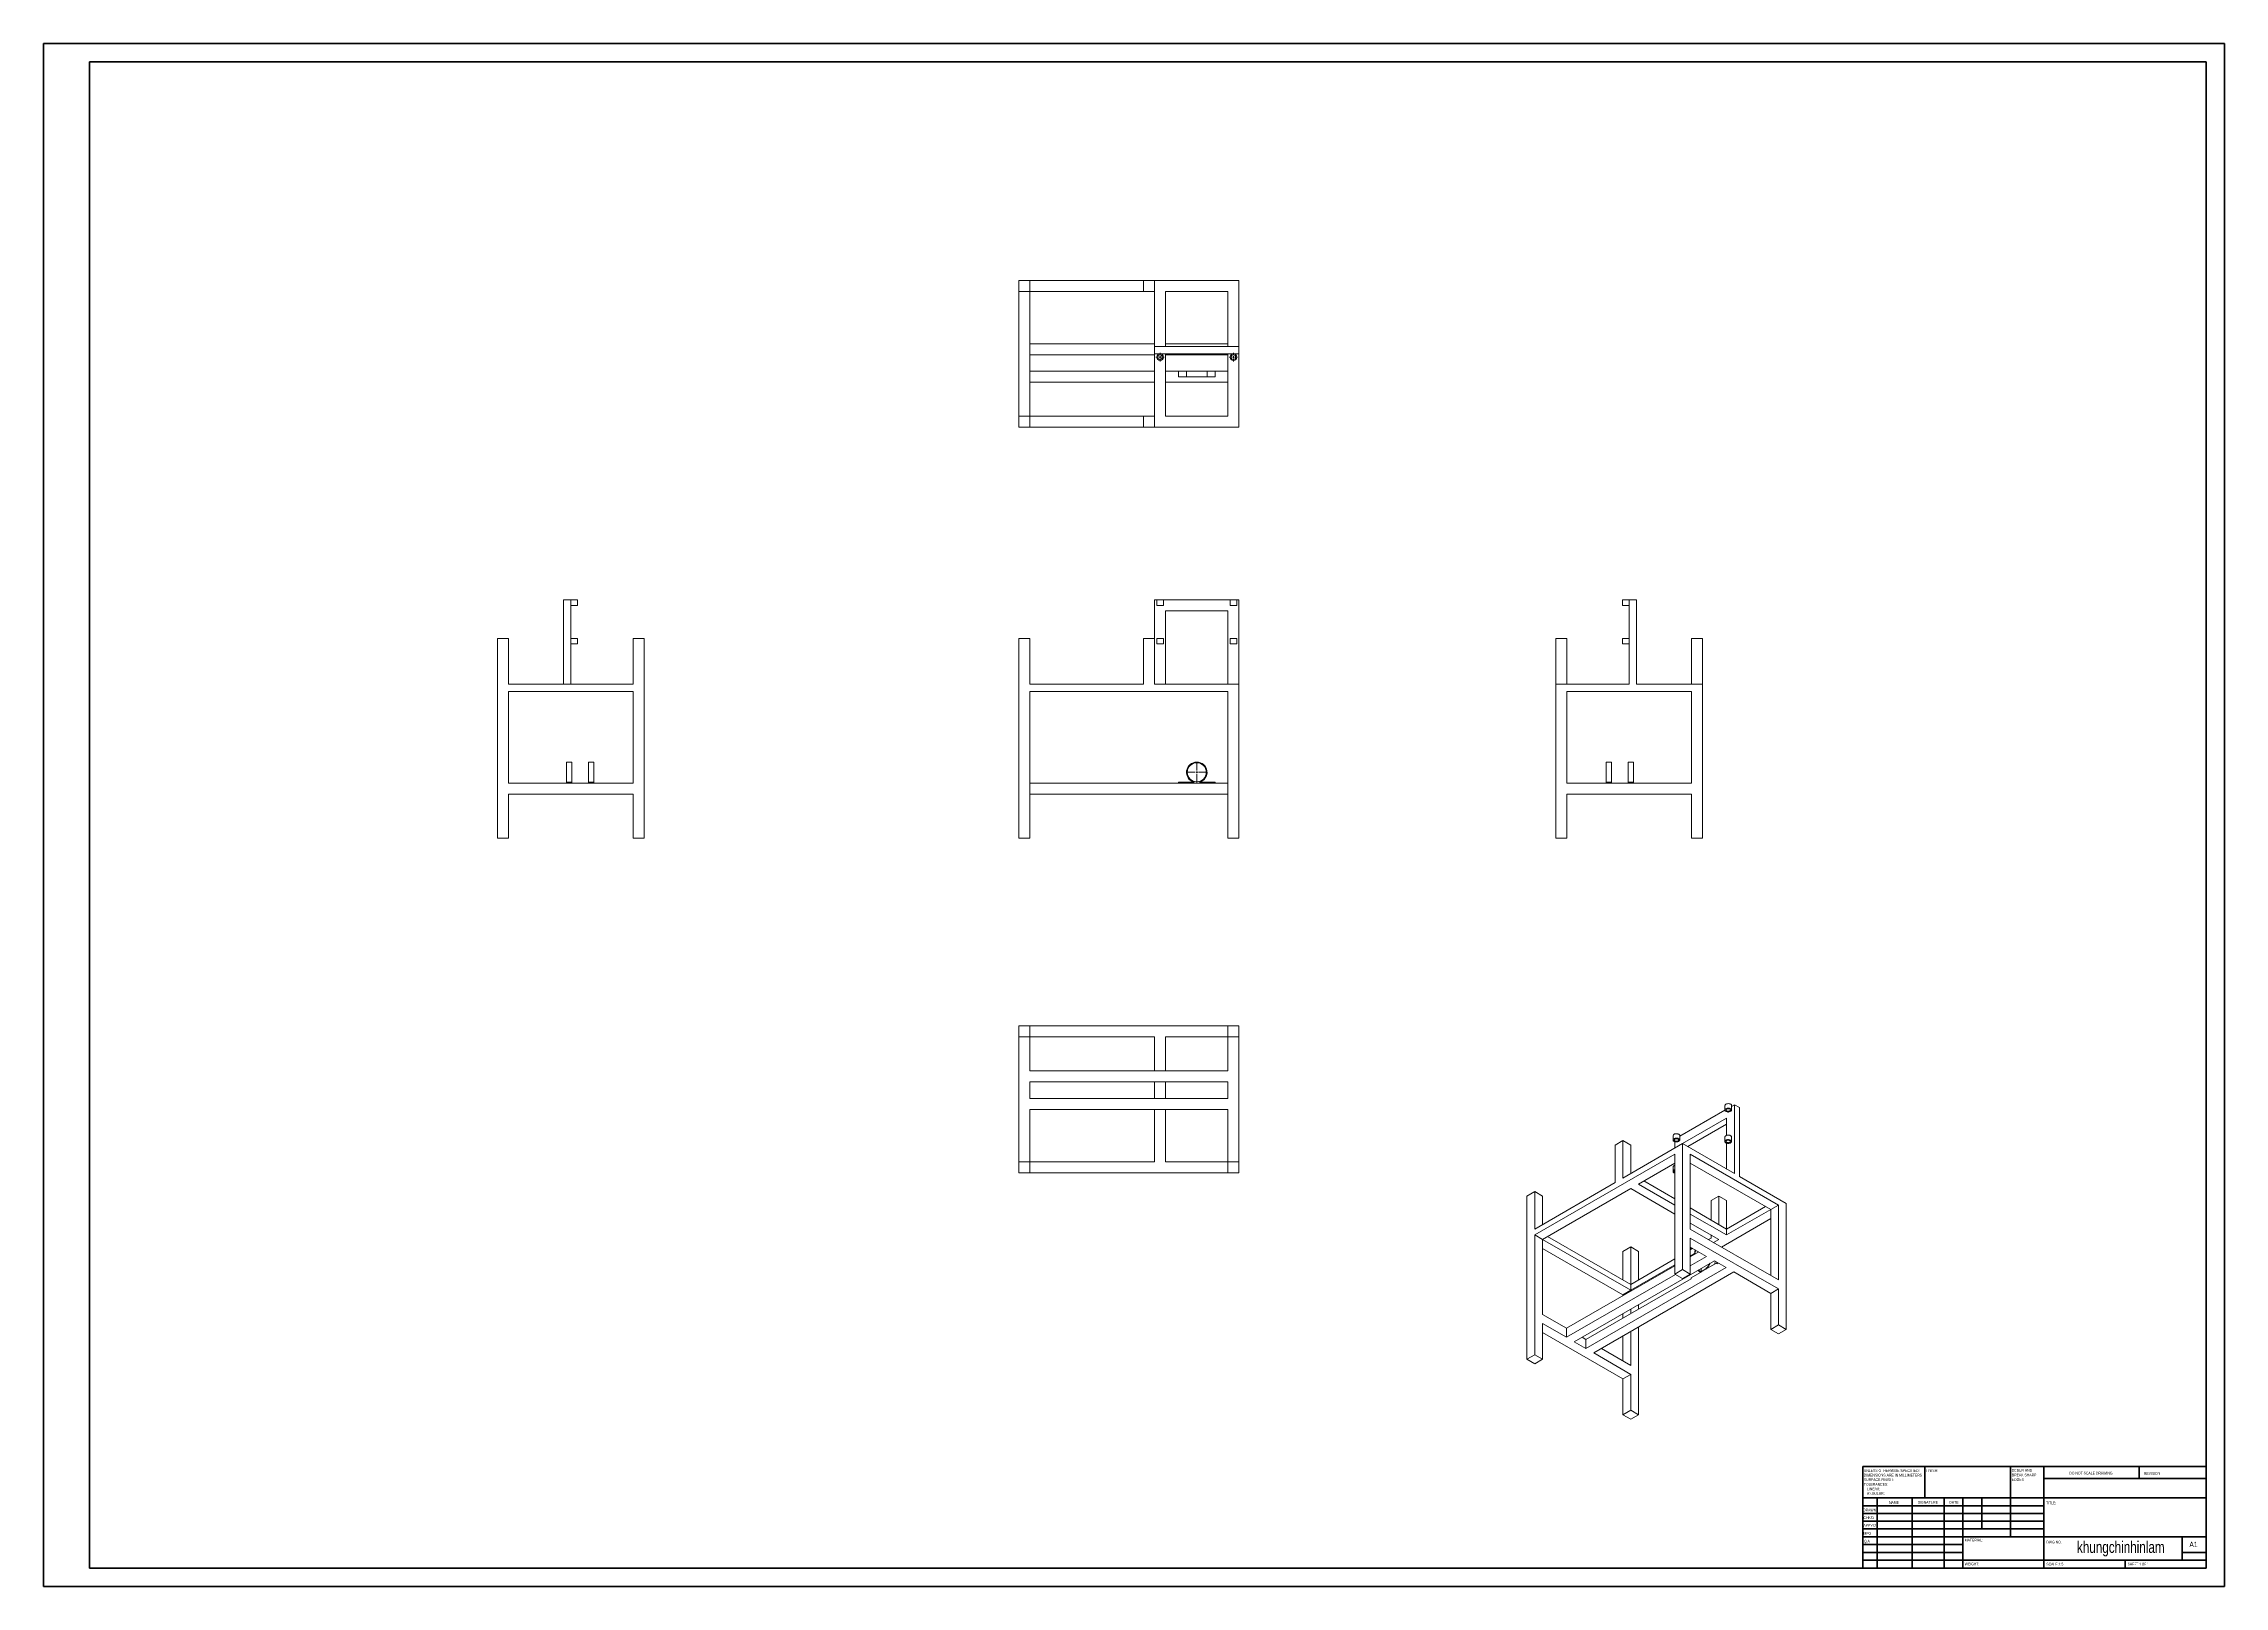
# Model space of a CAD drawing. Header units: millimetres. Extents: x 0 to 1189, y 0 to 841.
import ezdxf

# ---------------------------------------------------------------- set-up
doc = ezdxf.new("R2010")
doc.units = ezdxf.units.MM
doc.styles.add('SLDTEXTSTYLE0', font='TXT', dxfattribs={"width": 0.75})
doc.styles.add('SLDTEXTSTYLE1', font='TXT', dxfattribs={"width": 0.6875})

# ---------------------------------------------------------------- blocks, each defined once
blk = doc.blocks.new('SW_NOTE_0')
at = {"color": 0, "linetype": 'Continuous', "lineweight": 0, "char_height": 1.5, "attachment_point": 1, "style": 'SLDTEXTSTYLE0'}
for s, insert in [('DEBUR AND', (0, 1.9)), ('BREAK SHARP', (0, -0.6)), ('EDGES', (0, -3.1))]:
    blk.add_mtext(s, dxfattribs=dict(at, insert=insert))
blk = doc.blocks.new('SW_NOTE_1')
at = {"color": 0, "linetype": 'Continuous', "lineweight": 0, "char_height": 1.5, "attachment_point": 1, "style": 'SLDTEXTSTYLE0'}
for s, insert in [('UNLESS OTHERWISE SPECIFIED:', (0, 1.9)), ('TOLERANCES:', (0, -5.6)), ('DIMENSIONS ARE IN MILLIMETERS', (0, -0.6)), ('SURFACE FINISH:', (0, -3.1)), ('ANGULAR:', (1.7, -10.6)), ('LINEAR:', (1.7, -8.1))]:
    blk.add_mtext(s, dxfattribs=dict(at, insert=insert))
blk = doc.blocks.new('SW_CENTERMARKSYMBOL_0')
at = {"color": 0, "linetype": 'Continuous', "lineweight": 0}
for p, q in [((-1, 0), (-5.7, 0)), ((0, 0), (-0.5, 0)), ((0, 1), (0, 5.7)), ((0, 0), (0, 0.5)), ((0, 0), (0, -0.5)), ((0, 0), (0.5, 0)), ((1, 0), (5.7, 0)), ((0, -1), (0, -5.7))]:
    blk.add_line(p, q, dxfattribs=at)
blk = doc.blocks.new('SW_CENTERMARKSYMBOL_1')
at = {"color": 0, "linetype": 'Continuous', "lineweight": 0}
for p, q in [((-1, 0), (-2.3, 0)), ((0, 0), (-0.5, 0)), ((0, 1), (0, 2.3)), ((0, 0), (0, 0.5)), ((0, 0), (0, -0.5)), ((0, 0), (0.5, 0)), ((1, 0), (2.3, 0)), ((0, -1), (0, -2.3))]:
    blk.add_line(p, q, dxfattribs=at)
blk = doc.blocks.new('SW_CENTERMARKSYMBOL_2')
at = {"color": 0, "linetype": 'Continuous', "lineweight": 0}
for p, q in [((-1, 0), (-2.3, 0)), ((0, 0), (-0.5, 0)), ((0, 1), (0, 2.3)), ((0, 0), (0, 0.5)), ((0, 0), (0, -0.5)), ((0, 0), (0.5, 0)), ((1, 0), (2.3, 0)), ((0, -1), (0, -2.3))]:
    blk.add_line(p, q, dxfattribs=at)

msp = doc.modelspace()

# ---------------------------------------------------------------- linework, layer by layer
at = {"color": 7, "linetype": 'Continuous', "lineweight": 40}
for p, q in [((0.1, 0.2), (0.1, 841.2)), ((0.1, 841.2), (1189.1, 841.2)), ((1189.1, 0.2), (1189.1, 841.2)), ((25.1, 10.2), (25.1, 831.2)), ((25.1, 831.2), (1179.1, 831.2)), ((1179.1, 10.2), (1179.1, 831.2)), ((991.9, 65.5), (1179.1, 65.5)), ((991.9, 65.5), (991.9, 10.2)), ((1025.7, 48.5), (1025.7, 65.5)), ((1072.5, 65.5), (1072.5, 27.2)), ((1090.7, 65.5), (1090.7, 10.2)), ((1142.7, 59.1), (1142.7, 65.5)), ((1179.1, 65.5), (1179.1, 10.2)), ((1179.1, 48.5), (991.9, 48.5)), ((999.7, 48.5), (999.7, 10.2)), ((1018.9, 48.5), (1018.9, 10.2)), ((1036.3, 48.5), (1036.3, 10.2)), ((1046.5, 10.2), (1046.5, 48.5)), ((1056.9, 31.5), (1056.9, 48.5)), ((1179.1, 59.1), (1090.7, 59.1)), ((1090.7, 44.2), (991.9, 44.2)), ((1090.7, 40), (991.9, 40)), ((1090.7, 35.7), (991.9, 35.7)), ((1090.7, 31.5), (991.9, 31.5)), ((1046.5, 27.2), (991.9, 27.2)), ((1046.5, 27.2), (1179.1, 27.2)), ((1166.1, 14.5), (1166.1, 27.2)), ((1046.5, 23), (991.9, 23)), ((1046.5, 18.7), (991.9, 18.7)), ((991.9, 14.5), (1179.1, 14.5)), ((1134.9, 10.2), (1134.9, 14.5)), ((1179.1, 18.7), (1166.1, 18.7)), ((0.1, 0.2), (1189.1, 0.2)), ((25.1, 10.2), (1179.1, 10.2))]:
    msp.add_line(p, q, dxfattribs=at)
at = {"color": 7, "linetype": 'Continuous', "lineweight": 15}
for p, q in [((537.8, 712.1), (531.8, 712.1)), ((531.8, 712.1), (531.8, 706.1)), ((531.8, 706.1), (537.8, 706.1)), ((531.8, 706.1), (531.8, 638.1)), ((537.8, 706.1), (537.8, 712.1)), ((599.8, 712.1), (537.8, 712.1)), ((599.8, 706.1), (537.8, 706.1)), ((537.8, 706.1), (537.8, 638.1)), ((599.8, 712.1), (599.8, 706.1)), ((605.8, 712.1), (599.8, 712.1)), ((599.8, 706.1), (605.8, 706.1)), ((605.8, 706.1), (605.8, 712.1)), ((651.8, 712.1), (605.8, 712.1)), ((605.8, 706.1), (605.8, 676.1)), ((645.8, 706.1), (611.8, 706.1)), ((611.8, 706.1), (611.8, 676.1)), ((645.8, 676.1), (645.8, 706.1)), ((651.8, 676.1), (651.8, 712.1)), ((605.8, 677.6), (537.8, 677.6)), ((605.8, 671.6), (537.8, 671.6)), ((651.8, 676.1), (605.8, 676.1)), ((605.8, 676.1), (605.8, 672.1)), ((605.8, 672.1), (651.8, 672.1)), ((605.8, 672.1), (605.8, 638.1)), ((645.8, 677.6), (611.8, 677.6)), ((611.8, 672.1), (611.8, 638.1)), ((618.8, 671.6), (611.8, 671.6)), ((618.8, 672.1), (618.8, 671.6)), ((623.2, 671.6), (618.8, 671.6)), ((623.2, 672.1), (623.2, 671.6)), ((634.4, 671.6), (623.2, 671.6)), ((634.4, 671.6), (634.4, 672.1)), ((638.8, 671.6), (634.4, 671.6)), ((638.8, 672.1), (638.8, 671.6)), ((645.8, 671.6), (638.8, 671.6)), ((645.8, 638.1), (645.8, 672.1)), ((651.8, 672.1), (651.8, 676.1)), ((651.8, 632.1), (651.8, 672.1)), ((605.8, 662.6), (537.8, 662.6)), ((605.8, 656.6), (537.8, 656.6)), ((618.8, 662.6), (611.8, 662.6)), ((645.8, 656.6), (611.8, 656.6)), ((618.8, 659.6), (618.8, 662.6)), ((618.8, 662.6), (623.2, 662.6)), ((618.8, 659.6), (623.2, 659.6)), ((623.2, 662.6), (623.2, 659.6)), ((623.2, 662.6), (634.4, 662.6)), ((623.2, 659.6), (634.4, 659.6)), ((634.4, 659.6), (634.4, 662.6)), ((634.4, 662.6), (638.8, 662.6)), ((634.4, 659.6), (638.8, 659.6)), ((638.8, 659.6), (638.8, 662.6)), ((645.8, 662.6), (638.8, 662.6)), ((537.8, 638.1), (531.8, 638.1)), ((531.8, 638.1), (531.8, 632.1)), ((531.8, 632.1), (537.8, 632.1)), ((537.8, 632.1), (537.8, 638.1)), ((537.8, 638.1), (599.8, 638.1)), ((537.8, 632.1), (599.8, 632.1)), ((599.8, 638.1), (599.8, 632.1)), ((605.8, 638.1), (599.8, 638.1)), ((599.8, 632.1), (605.8, 632.1)), ((605.8, 632.1), (605.8, 638.1)), ((605.8, 632.1), (651.8, 632.1)), ((611.8, 638.1), (645.8, 638.1)), ((283.6, 538), (283.6, 492)), ((283.6, 538), (287.6, 538)), ((287.6, 538), (291.2, 538)), ((287.6, 538), (287.6, 492)), ((291.2, 535), (291.2, 538)), ((605.8, 538), (607, 538)), ((605.8, 538), (605.8, 517)), ((607, 538), (607, 535)), ((607, 538), (608.8, 538)), ((608.8, 538), (610.6, 538)), ((610.6, 535), (610.6, 538)), ((610.6, 538), (647, 538)), ((647, 538), (647, 535)), ((647, 538), (648.8, 538)), ((648.8, 538), (650.6, 538)), ((650.6, 535), (650.6, 538)), ((650.6, 538), (651.8, 538)), ((651.8, 538), (651.8, 492)), ((860.9, 538), (860.9, 535)), ((860.9, 538), (864.5, 538)), ((864.5, 538), (864.5, 492)), ((864.5, 538), (868.5, 538)), ((868.5, 538), (868.5, 492)), ((287.6, 535), (291.2, 535)), ((607, 535), (608.8, 535)), ((608.8, 535), (610.6, 535)), ((645.8, 532), (611.8, 532)), ((611.8, 532), (611.8, 492)), ((645.8, 532), (645.8, 492)), ((647, 535), (648.8, 535)), ((648.8, 535), (650.6, 535)), ((860.9, 535), (864.5, 535)), ((247.6, 517), (247.6, 408)), ((247.6, 517), (253.6, 517)), ((253.6, 517), (253.6, 492)), ((291.2, 517), (287.6, 517)), ((291.2, 514), (287.6, 514)), ((291.2, 514), (291.2, 517)), ((321.6, 517), (321.6, 492)), ((321.6, 517), (327.6, 517)), ((327.6, 517), (327.6, 408)), ((531.8, 517), (531.8, 408)), ((531.8, 517), (537.8, 517)), ((537.8, 517), (537.8, 492)), ((599.8, 517), (599.8, 492)), ((599.8, 517), (605.8, 517)), ((605.8, 517), (605.8, 492)), ((607, 517), (607, 514)), ((610.6, 517), (607, 517)), ((610.6, 514), (607, 514)), ((610.6, 514), (610.6, 517)), ((647, 517), (647, 514)), ((650.6, 517), (647, 517)), ((650.6, 514), (647, 514)), ((650.6, 514), (650.6, 517)), ((824.5, 517), (830.5, 517)), ((824.5, 517), (824.5, 492)), ((830.5, 517), (830.5, 492)), ((860.9, 517), (860.9, 514)), ((864.5, 517), (860.9, 517)), ((864.5, 514), (860.9, 514)), ((898.5, 517), (898.5, 492)), ((898.5, 517), (904.5, 517)), ((904.5, 517), (904.5, 492)), ((253.6, 492), (321.6, 492)), ((253.6, 488), (321.6, 488)), ((253.6, 438), (253.6, 488)), ((321.6, 438), (321.6, 488)), ((537.8, 492), (599.8, 492)), ((537.8, 408), (537.8, 488)), ((537.8, 488), (645.8, 488)), ((605.8, 492), (651.8, 492)), ((645.8, 408), (645.8, 488)), ((651.8, 492), (651.8, 408)), ((824.5, 492), (824.5, 408)), ((824.5, 492), (864.5, 492)), ((830.5, 488), (898.5, 488)), ((830.5, 438), (830.5, 488)), ((868.5, 492), (904.5, 492)), ((898.5, 438), (898.5, 488)), ((904.5, 492), (904.5, 408)), ((288.1, 449.6), (285.1, 449.6)), ((285.1, 449.6), (285.1, 438.6)), ((288.1, 449.6), (288.1, 438.6)), ((300.1, 449.6), (297.1, 449.6)), ((297.1, 438.6), (297.1, 449.6)), ((300.1, 438.6), (300.1, 449.6)), ((855, 449.6), (852, 449.6)), ((852, 449.6), (852, 438.6)), ((855, 449.6), (855, 438.6)), ((867, 449.6), (864, 449.6)), ((864, 438.6), (864, 449.6)), ((867, 438.6), (867, 449.6)), ((253.6, 438), (321.6, 438)), ((253.6, 432), (321.6, 432)), ((253.6, 408), (253.6, 432)), ((285.1, 438.6), (288.1, 438.6)), ((285.1, 438.6), (285.1, 438)), ((288.1, 438.6), (288.1, 438)), ((300.1, 438.6), (297.1, 438.6)), ((297.1, 438), (297.1, 438.6)), ((300.1, 438), (300.1, 438.6)), ((321.6, 408), (321.6, 432)), ((645.8, 438), (537.8, 438)), ((645.8, 432), (537.8, 432)), ((618.8, 438), (618.8, 438.6)), ((618.8, 438.6), (627.3, 438.6)), ((630.3, 438.6), (638.8, 438.6)), ((638.8, 438.6), (638.8, 438)), ((898.5, 438), (830.5, 438)), ((898.5, 432), (830.5, 432)), ((830.5, 408), (830.5, 432)), ((852, 438.6), (852, 438)), ((852, 438.6), (855, 438.6)), ((855, 438.6), (855, 438)), ((867, 438.6), (864, 438.6)), ((864, 438), (864, 438.6)), ((867, 438), (867, 438.6)), ((898.5, 408), (898.5, 432)), ((253.6, 408), (247.6, 408)), ((327.6, 408), (321.6, 408)), ((537.8, 408), (531.8, 408)), ((651.8, 408), (645.8, 408)), ((830.5, 408), (824.5, 408)), ((904.5, 408), (898.5, 408)), ((531.8, 305.7), (531.8, 299.7)), ((537.8, 305.7), (531.8, 305.7)), ((531.8, 299.7), (537.8, 299.7)), ((531.8, 231.7), (531.8, 299.7)), ((537.8, 299.7), (537.8, 305.7)), ((537.8, 305.7), (645.8, 305.7)), ((537.8, 281.2), (537.8, 299.7)), ((537.8, 299.7), (605.8, 299.7)), ((605.8, 281.2), (605.8, 299.7)), ((611.8, 299.7), (645.8, 299.7)), ((611.8, 281.2), (611.8, 299.7)), ((645.8, 305.7), (645.8, 299.7)), ((651.8, 305.7), (645.8, 305.7)), ((645.8, 299.7), (651.8, 299.7)), ((645.8, 281.2), (645.8, 299.7)), ((651.8, 299.7), (651.8, 305.7)), ((651.8, 231.7), (651.8, 299.7)), ((645.8, 281.2), (537.8, 281.2)), ((645.8, 275.2), (537.8, 275.2)), ((537.8, 266.2), (537.8, 275.2)), ((605.8, 266.2), (605.8, 275.2)), ((611.8, 266.2), (611.8, 275.2)), ((645.8, 266.2), (645.8, 275.2)), ((645.8, 266.2), (537.8, 266.2)), ((916.8, 262.3), (916.8, 259.9)), ((920.4, 261.9), (922, 262.8)), ((920.4, 259.9), (920.4, 262.3)), ((922, 262.8), (922, 225.3)), ((922, 262.8), (924.8, 261.2)), ((645.8, 260.2), (537.8, 260.2)), ((537.8, 231.7), (537.8, 260.2)), ((605.8, 231.7), (605.8, 260.2)), ((611.8, 231.7), (611.8, 260.2)), ((645.8, 231.7), (645.8, 260.2)), ((892.1, 245.6), (916.8, 259.8)), ((917.7, 255.5), (893.7, 241.6)), ((917.7, 252.2), (896.5, 240)), ((917.7, 255.5), (917.7, 246.1)), ((924.8, 261.2), (924.8, 223.6)), ((856.9, 240.8), (861.1, 243.2)), ((856.9, 240.8), (856.9, 220.4)), ((861.1, 243.2), (861.1, 222.8)), ((861.1, 243.2), (865.4, 240.8)), ((861.1, 222.8), (893.7, 241.6)), ((865.4, 240.8), (865.4, 225.3)), ((888.5, 246), (888.5, 243.5)), ((889.4, 242.6), (889.4, 239.1)), ((892.1, 243.5), (892.1, 246)), ((893.7, 241.6), (893.7, 173)), ((893.7, 241.6), (922, 225.3)), ((893.7, 241.6), (893.7, 241.6)), ((893.7, 241.6), (896.5, 240)), ((896.5, 240), (896.5, 239.9)), ((916.8, 245.2), (916.8, 242.7)), ((917.7, 241.8), (917.7, 227.7)), ((920.4, 242.7), (920.4, 245.2)), ((537.8, 231.7), (531.8, 231.7)), ((531.8, 231.7), (531.8, 225.7)), ((537.8, 225.7), (537.8, 231.7)), ((605.8, 231.7), (537.8, 231.7)), ((645.8, 231.7), (611.8, 231.7)), ((651.8, 231.7), (645.8, 231.7)), ((645.8, 231.7), (645.8, 225.7)), ((651.8, 225.7), (651.8, 231.7)), ((813.1, 191.8), (889.4, 235.9)), ((869.6, 219.5), (889.4, 231)), ((888.5, 228.8), (888.5, 226.4)), ((889.4, 170.5), (889.4, 235.9)), ((897.9, 235.9), (946, 208.1)), ((897.9, 195), (897.9, 235.9)), ((897.9, 231), (941.8, 205.7)), ((531.8, 225.7), (537.8, 225.7)), ((645.8, 225.7), (537.8, 225.7)), ((645.8, 225.7), (651.8, 225.7)), ((808.8, 213), (813.1, 215.5)), ((813.1, 195), (856.9, 220.4)), ((813.1, 215.5), (813.1, 195)), ((813.1, 215.5), (817.3, 213)), ((817.3, 189.3), (865.4, 217.1)), ((889.4, 203.2), (865.4, 217.1)), ((889.4, 208.1), (869.6, 219.5)), ((889.4, 211.4), (872.5, 221.2)), ((924.8, 223.6), (950.2, 208.9)), ((808.8, 213), (808.8, 124)), ((817.3, 213), (817.3, 197.5)), ((917.7, 195), (897.9, 206.5)), ((917.7, 191.8), (897.9, 203.2)), ((909.2, 210.6), (913.5, 213)), ((909.2, 210.6), (909.2, 199.9)), ((913.5, 213), (913.5, 197.5)), ((913.5, 213), (917.7, 210.6)), ((917.7, 210.6), (917.7, 195)), ((938.9, 207.3), (917.7, 195)), ((941.8, 205.7), (917.7, 191.8)), ((946, 208.1), (941.8, 205.7)), ((941.8, 169.7), (941.8, 205.7)), ((946, 167.3), (946, 208.1)), ((950.2, 208.9), (950.2, 140.3)), ((813.1, 126.5), (813.1, 191.8)), ((817.3, 189.3), (813.1, 191.8)), ((865.4, 164.8), (820.1, 191)), ((913.5, 189.3), (897.9, 198.3)), ((946, 167.3), (897.9, 195)), ((909.2, 191.8), (909.2, 190.1)), ((941.8, 200.8), (914.9, 185.2)), ((917.7, 195), (917.7, 191.8)), ((817.3, 148.5), (817.3, 189.3)), ((865.4, 161.6), (817.3, 189.3)), ((861.1, 159.1), (817.3, 184.4)), ((861.1, 182.8), (865.4, 185.3)), ((861.1, 182.8), (861.1, 167.3)), ((865.4, 185.3), (865.4, 164.8)), ((865.4, 185.3), (869.6, 182.8)), ((889.4, 178.7), (865.4, 164.8)), ((869.6, 182.8), (869.6, 167.3)), ((946, 162.4), (897.9, 190.1)), ((897.9, 170.5), (897.9, 190.1)), ((906.8, 180.1), (897.9, 185.2)), ((899.3, 184.4), (897.9, 183.6)), ((902.5, 182.6), (897.9, 179.9)), ((900.1, 181.6), (897.9, 180.4)), ((906.8, 180.1), (897.9, 175)), ((909.2, 190.1), (907.8, 189.3)), ((913.5, 189.3), (910.6, 187.7)), ((889.4, 175), (830.4, 141)), ((889.8, 170.3), (830.4, 136.1)), ((911, 177.7), (834.6, 133.6)), ((917.4, 174), (841, 129.9)), ((898.3, 167.9), (841, 134.8)), ((921.6, 171.6), (845.2, 127.5)), ((889.4, 175.5), (865.4, 161.6)), ((893.7, 173), (889.4, 170.5)), ((889.4, 170.5), (893.7, 168.1)), ((897.9, 170.5), (893.7, 173)), ((893.7, 168.1), (897.9, 170.5)), ((904.3, 171.9), (898.3, 168.4)), ((898.3, 168.4), (898.3, 167.9)), ((902.5, 172), (903.6, 171.4)), ((912.4, 176.5), (906.4, 173.1)), ((917.4, 174), (911, 177.7)), ((912.4, 176.1), (912.4, 176.5)), ((913.1, 176.5), (912.4, 176.1)), ((912.8, 176.3), (912.4, 176.5)), ((941.8, 159.9), (921.6, 171.6)), ((865.4, 161.6), (861.1, 159.1)), ((861.1, 158.7), (861.1, 159.1)), ((865.4, 164.8), (865.4, 161.6)), ((865.7, 161.4), (865.4, 161.6)), ((865.4, 161.2), (865.4, 161.6)), ((941.8, 159.9), (946, 162.4)), ((941.8, 140.3), (941.8, 159.9)), ((946, 142.8), (946, 162.4)), ((830.4, 141), (817.3, 148.5)), ((830.4, 136.1), (817.3, 143.6)), ((817.3, 124), (817.3, 143.6)), ((861.1, 146.5), (861.1, 148.9)), ((865.4, 148.9), (865.4, 151.4)), ((869.6, 151.4), (869.6, 153.8)), ((946, 142.8), (941.8, 140.3)), ((950.2, 140.3), (946, 142.8)), ((861.1, 113.4), (817.3, 138.7)), ((830.4, 136.1), (830.4, 141)), ((841, 129.9), (834.6, 133.6)), ((841, 134.8), (838.9, 136.1)), ((841, 129.9), (841, 134.8)), ((861.1, 123.2), (861.1, 136.7)), ((865.4, 120.7), (865.4, 139.1)), ((869.6, 93.8), (869.6, 141.6)), ((941.8, 140.3), (946, 137.9)), ((946, 137.9), (950.2, 140.3)), ((813.1, 126.5), (808.8, 124)), ((808.8, 124), (813.1, 121.6)), ((817.3, 124), (813.1, 126.5)), ((813.1, 121.6), (817.3, 124)), ((865.4, 115.8), (845.2, 127.5)), ((865.4, 120.7), (849.5, 129.9)), ((861.1, 113.4), (865.4, 115.8)), ((861.1, 93.8), (861.1, 113.4)), ((865.4, 96.3), (865.4, 115.8)), ((865.4, 96.3), (861.1, 93.8)), ((869.6, 93.8), (865.4, 96.3)), ((861.1, 93.8), (865.4, 91.4)), ((865.4, 91.4), (869.6, 93.8))]:
    msp.add_line(p, q, dxfattribs=at)
at = {"color": 7, "linetype": 'Continuous', "lineweight": 15, "flags": 128}
for points in [[(917.3, 263.1), (917.6, 263.2), (917.9, 263.3), (918.2, 263.3), (918.6, 263.4), (919, 263.3), (919.3, 263.3), (919.6, 263.2), (919.9, 263), (920.1, 262.9), (920.3, 262.7), (920.3, 262.5), (920.4, 262.3)], [(917.3, 260.6), (917.6, 260.7), (917.9, 260.8), (918.2, 260.9), (918.6, 260.9), (919, 260.9), (919.3, 260.8), (919.6, 260.7), (919.9, 260.6), (920.1, 260.4), (920.3, 260.2), (920.3, 260), (920.4, 259.8), (920.3, 259.6), (920.2, 259.4), (920, 259.2), (919.7, 259.1), (919.4, 259), (919.1, 258.9), (918.7, 258.8), (918.3, 258.8), (918, 258.9), (917.6, 259), (917.4, 259.1), (917.1, 259.3), (916.9, 259.4), (916.8, 259.6), (916.8, 259.8), (916.8, 260.1), (916.9, 260.3), (917.1, 260.4), (917.3, 260.6)], [(917.7, 260.4), (918, 260.5), (918.2, 260.5), (918.5, 260.6), (918.8, 260.6), (919.1, 260.5), (919.4, 260.4), (919.6, 260.3), (919.7, 260.1), (919.8, 259.9), (919.7, 259.8), (919.7, 259.6), (919.5, 259.5), (919.3, 259.3), (919, 259.2), (918.8, 259.2), (918.5, 259.2), (918.2, 259.2), (917.9, 259.3), (917.7, 259.4), (917.5, 259.6), (917.4, 259.7), (917.4, 259.9), (917.4, 260.1), (917.5, 260.2), (917.7, 260.4)], [(889, 244.3), (889.3, 244.4), (889.6, 244.5), (890, 244.6), (890.3, 244.6), (890.7, 244.6), (891, 244.5), (891.3, 244.4), (891.6, 244.2), (891.8, 244.1), (892, 243.9), (892.1, 243.7), (892.1, 243.5), (892, 243.3), (891.9, 243.1), (891.7, 242.9), (891.4, 242.7), (891.1, 242.6), (890.8, 242.5), (890.4, 242.5), (890.1, 242.5), (889.7, 242.6), (889.4, 242.7), (889.1, 242.8), (888.8, 242.9), (888.6, 243.1), (888.5, 243.3), (888.5, 243.5), (888.5, 243.7), (888.6, 243.9), (888.8, 244.1), (889, 244.3)], [(889, 246.7), (889.3, 246.9), (889.6, 247), (890, 247), (890.3, 247), (890.7, 247), (891, 246.9), (891.3, 246.8), (891.6, 246.7), (891.8, 246.5), (892, 246.3), (892.1, 246.1), (892.1, 246)], [(889.4, 244), (889.7, 244.1), (889.9, 244.2), (890.2, 244.2), (890.5, 244.2), (890.8, 244.2), (891.1, 244.1), (891.3, 243.9), (891.4, 243.8), (891.5, 243.6), (891.5, 243.4), (891.4, 243.3), (891.2, 243.1), (891, 243), (890.8, 242.9), (890.5, 242.9), (890.2, 242.9), (889.9, 242.9), (889.6, 243), (889.4, 243.1), (889.2, 243.2), (889.1, 243.4), (889.1, 243.6), (889.1, 243.7), (889.2, 243.9), (889.4, 244)], [(920.4, 245.2), (920.4, 245.2), (920.3, 245.4), (920.2, 245.6), (920, 245.8), (919.8, 245.9), (919.5, 246.1), (919.1, 246.2), (918.8, 246.2), (918.4, 246.2), (918.1, 246.2), (917.7, 246.1), (917.4, 246), (917.2, 245.8), (917, 245.7), (916.8, 245.5), (916.8, 245.3), (916.8, 245.2)], [(919.8, 242), (920.1, 242.2), (920.2, 242.3), (920.3, 242.5), (920.4, 242.8), (920.3, 243), (920.2, 243.2), (920, 243.3), (919.8, 243.5), (919.5, 243.6), (919.1, 243.7), (918.8, 243.8), (918.4, 243.8), (918.1, 243.7), (917.7, 243.6), (917.4, 243.5), (917.2, 243.4), (917, 243.2), (916.8, 243), (916.8, 242.8), (916.8, 242.6), (916.9, 242.4), (917, 242.2), (917.2, 242), (917.5, 241.9), (917.8, 241.8), (918.2, 241.7), (918.5, 241.7), (918.9, 241.7), (919.2, 241.8), (919.6, 241.9), (919.8, 242)], [(919.4, 242.2), (919.6, 242.4), (919.7, 242.5), (919.8, 242.7), (919.7, 242.9), (919.6, 243), (919.5, 243.2), (919.2, 243.3), (919, 243.4), (918.7, 243.4), (918.4, 243.4), (918.1, 243.4), (917.8, 243.3), (917.6, 243.2), (917.5, 243), (917.4, 242.8), (917.4, 242.7), (917.4, 242.5), (917.6, 242.3), (917.8, 242.2), (918, 242.1), (918.3, 242.1), (918.6, 242), (918.9, 242.1), (919.2, 242.1), (919.4, 242.2)], [(889.4, 229.8), (889.1, 229.7), (888.9, 229.5), (888.7, 229.3), (888.5, 229.1), (888.5, 228.9), (888.5, 228.8)], [(889.4, 227.3), (889.1, 227.2), (888.9, 227.1), (888.7, 226.9), (888.5, 226.7), (888.5, 226.5), (888.5, 226.3), (888.6, 226.1), (888.7, 225.9), (888.9, 225.7), (889.2, 225.6), (889.4, 225.5)], [(889.4, 226.9), (889.3, 226.8), (889.2, 226.7), (889.1, 226.5), (889.1, 226.3), (889.1, 226.2), (889.3, 226), (889.4, 225.9)], [(902.3, 172.7), (902.5, 172.5), (902.8, 172.3), (903.1, 172.2), (903.5, 172.1), (903.9, 172.1), (904.3, 172.2), (904.7, 172.3), (905.1, 172.5), (905.6, 172.8), (906, 173.1), (906.4, 173.4), (906.8, 173.8), (907.2, 174.3), (907.5, 174.7), (907.9, 175.2), (908.2, 175.8), (908.3, 176.2)]]:
    msp.add_lwpolyline(points, dxfattribs=at)
at = {"color": 7, "linetype": 'Continuous', "lineweight": 15}
for centre, radius in [((608.8, 670.3), 1.8), ((608.8, 670.3), 1.2), ((648.8, 670.3), 1.8), ((648.8, 670.3), 1.2), ((628.8, 444), 5.2)]:
    msp.add_circle(centre, radius, dxfattribs=at)
for centre, radius, start, end in [((628.8, 444), 5.6, 285.3589, 254.6411), ((917.7, 262.2), 0.9, 114.1971, 174.4827), ((889.4, 245.9), 0.9, 114.1971, 174.4827), ((902.1, 179.5), 6.15, 122.1806, 133.0193), ((893.3, 184.1), 7.22, 334.9032, 356.9328), ((892.9, 184.4), 7.89, 336.8914, 354.387), ((903.6, 173.9), 2.14, 220.8326, 288.2664), ((907.3, 173.4), 3.55, 178.651, 201.3612), ((900.1, 179.9), 9.29, 312.602, 337.5043), ((904, 178.1), 7.46, 341.31, 354.6977)]:
    msp.add_arc(centre, radius, start, end, dxfattribs=at)

# ---------------------------------------------------------------- block references
at = {"color": 7, "linetype": 'Continuous', "lineweight": 0}
for name, p in [('SW_CENTERMARKSYMBOL_2', (608.8, 670.3)), ('SW_CENTERMARKSYMBOL_1', (648.8, 670.3)), ('SW_CENTERMARKSYMBOL_0', (628.8, 444)), ('SW_NOTE_1', (992.5, 62.2)), ('SW_NOTE_0', (1073.2, 62.3))]:
    msp.add_blockref(name, p, dxfattribs=at)

# ---------------------------------------------------------------- texts
for s, insert, char_height, attachment_point, style in [('FINISH:', (1026.3, 64.1), 1.5, 1, 'SLDTEXTSTYLE0'), ('DO NOT SCALE DRAWING', (1104.5, 62.7), 1.5, 1, 'SLDTEXTSTYLE0'), ('REVISION', (1145.2, 62.5), 1.5, 1, 'SLDTEXTSTYLE0'), ('DRAWN', (992.1, 42.6), 1.5, 1, 'SLDTEXTSTYLE0'), ("CHK'D", (992.3, 38.4), 1.5, 1, 'SLDTEXTSTYLE0'), ('NAME', (1006.2, 46.7), 1.5, 1, 'SLDTEXTSTYLE0'), ('SIGNATURE', (1021.9, 46.8), 1.5, 1, 'SLDTEXTSTYLE0'), ('DATE', (1039.1, 46.8), 1.5, 1, 'SLDTEXTSTYLE0'), ('TITLE:', (1091.8, 46.5), 1.5, 1, 'SLDTEXTSTYLE0'), ("APPV'D", (992.3, 34.3), 1.5, 1, 'SLDTEXTSTYLE0'), ('MFG', (992.3, 29.9), 1.5, 1, 'SLDTEXTSTYLE0'), ('Q.A', (992.5, 25.6), 1.5, 1, 'SLDTEXTSTYLE0'), ('MATERIAL:', (1047.5, 26.2), 1.5, 1, 'SLDTEXTSTYLE0'), ('DWG NO.', (1092, 25.1), 1.5, 1, 'SLDTEXTSTYLE0'), ('khungchinhinlam', (1132.6, 24.8), 6.35, 2, 'SLDTEXTSTYLE0'), ('A1', (1170, 24.5), 2.91, 1, 'SLDTEXTSTYLE0'), ('WEIGHT:', (1047.5, 13.2), 1.5, 1, 'SLDTEXTSTYLE0'), ('SCALE:1:5', (1092, 13.1), 1.5, 1, 'SLDTEXTSTYLE0'), ('SHEET 1 OF 1', (1136.4, 13.1), 1.5, 1, 'SLDTEXTSTYLE1')]:
    msp.add_mtext(s, dxfattribs=dict(at, insert=insert, char_height=char_height, attachment_point=attachment_point, style=style))

doc.saveas('drawing.dxf')
